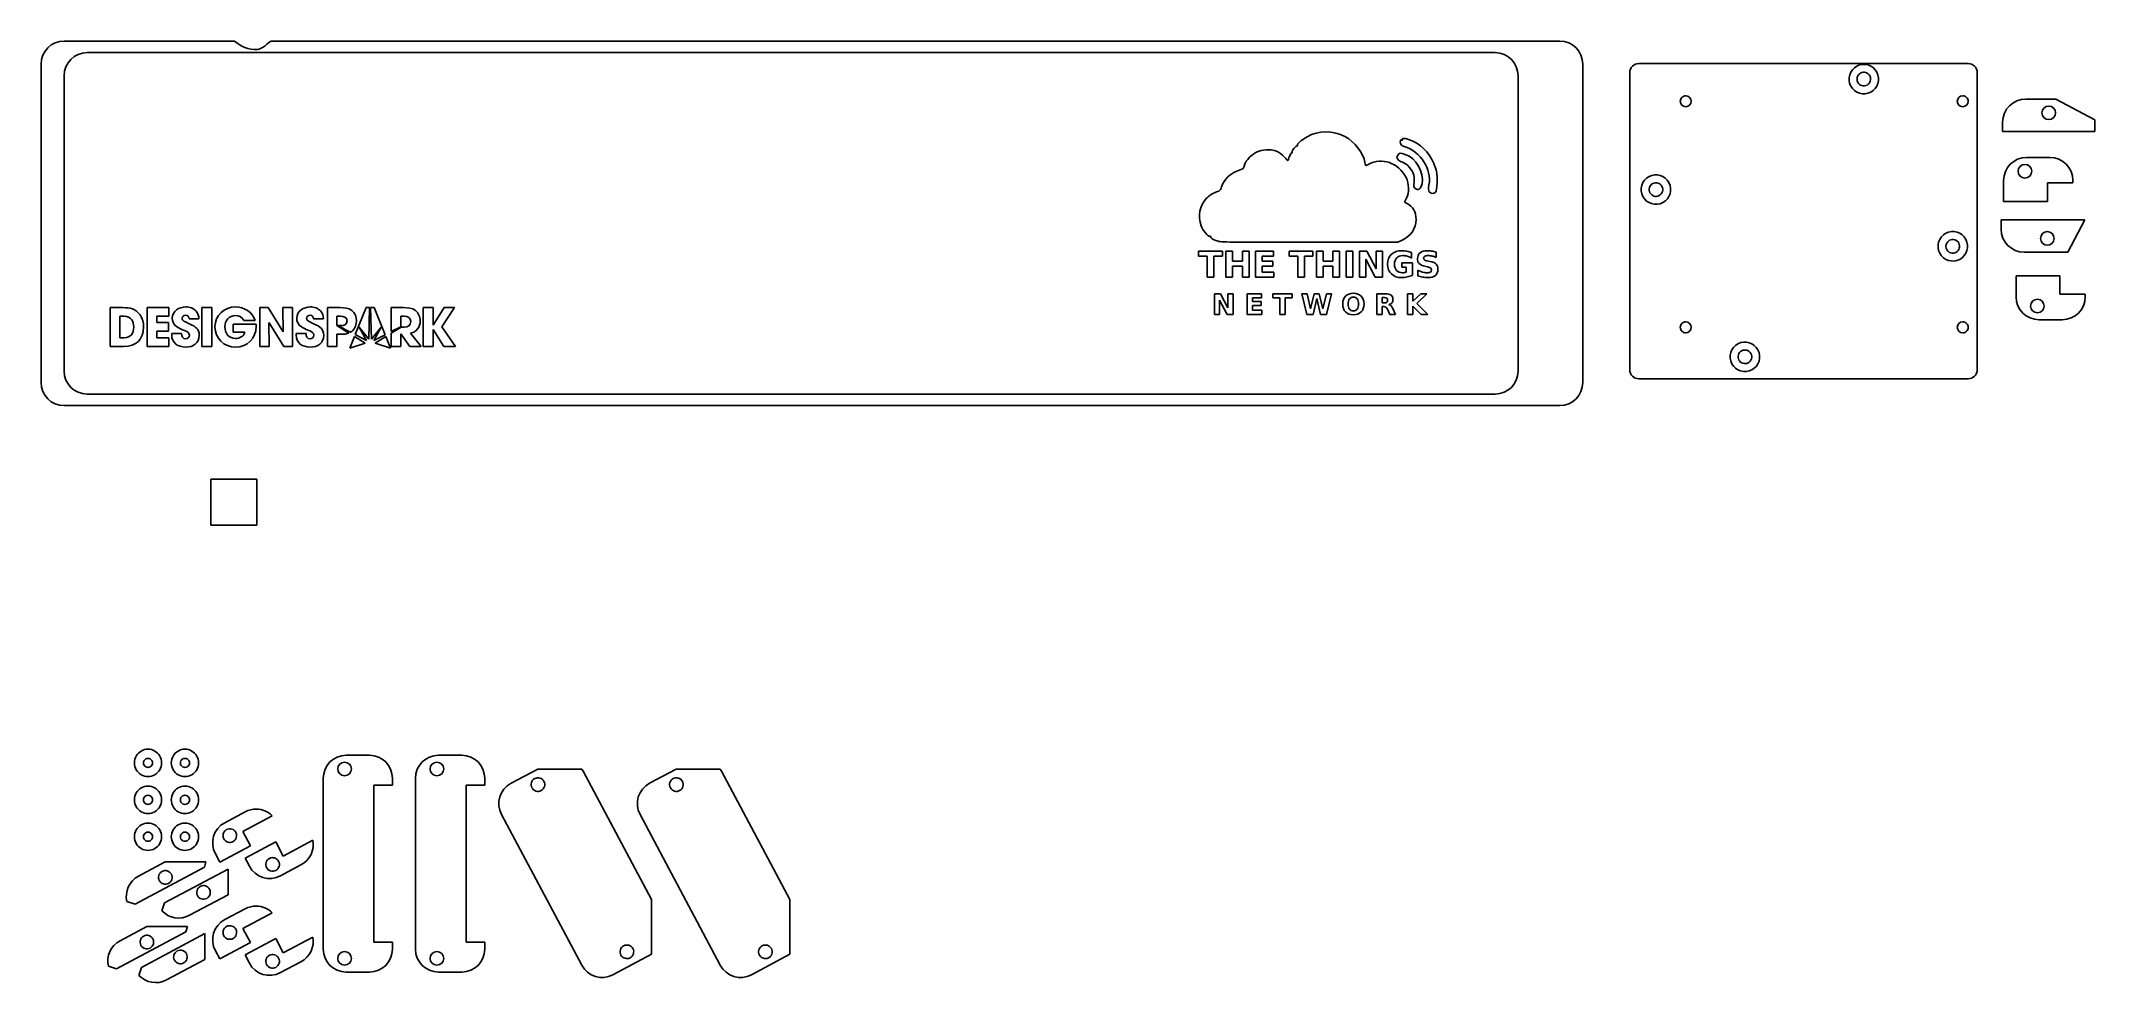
# Model space of a CAD drawing. Extents: x 16 to 461, y 165 to 370.
import ezdxf

# ---------------------------------------------------------------- set-up
doc = ezdxf.new("R2010")
doc.units = 0
doc.layers.add('Layer_1', color=7, linetype='CONTINUOUS')

msp = doc.modelspace()

# ---------------------------------------------------------------- linework, layer by layer
at = {"layer": 'Layer_1', "color": 7}
for p, q in [((57.695606, 369.810891), (20.795051, 369.810891)), ((344.794981, 369.810891), (65.615467, 369.810891)), ((361.961571, 364.9269), (433.261572, 364.9269)), ((361.961571, 364.9269), (361.961571, 364.9269)), ((15.794426, 364.810266), (15.794426, 295.806932)), ((349.795592, 295.806932), (349.795592, 364.810266)), ((359.961575, 298.626906), (359.961575, 362.926904)), ((411.988762, 362.26476), (411.988762, 362.26476)), ((435.261568, 362.926904), (435.261568, 298.626906)), ((372.113895, 357.960188), (372.113895, 357.960188)), ((432.113888, 357.960188), (432.113888, 357.960188)), ((452.29447, 357.229085), (445.75301, 357.231061)), ((452.295373, 357.228958), (452.29447, 357.229085)), ((460.728794, 352.744826), (452.295373, 357.228958)), ((440.75508, 352.227221), (440.752258, 350.230911)), ((452.225466, 354.254342), (452.225466, 354.254342)), ((460.755323, 350.223009), (460.755323, 352.231257)), ((440.752258, 350.230911), (460.755323, 350.223009)), ((450.968279, 344.585149), (445.967668, 344.585143)), ((445.967668, 344.585143), (445.967668, 344.585143)), ((366.958541, 338.321754), (366.958541, 338.321754)), ((440.967029, 339.584524), (440.967029, 335.060149)), ((447.067601, 341.610256), (447.067601, 341.610256)), ((450.492029, 339.05536), (455.96889, 339.055363)), ((450.492029, 335.060149), (450.492029, 339.05536)), ((455.96889, 339.055363), (455.968918, 339.584521)), ((440.967029, 335.060149), (450.492029, 335.060149)), ((458.590057, 331.060295), (440.441136, 331.061142)), ((440.441136, 331.061142), (440.446216, 329.060683)), ((454.867659, 324.059636), (458.589973, 331.060244)), ((458.589973, 331.060244), (458.590057, 331.060295)), ((431.260589, 326.019755), (431.260589, 326.019755)), ((451.920215, 327.033777), (451.920215, 327.033777)), ((445.450045, 324.062786), (454.867659, 324.059636)), ((443.661744, 318.940768), (443.661744, 314.416406)), ((453.186744, 318.940765), (443.661744, 318.940768)), ((443.661744, 318.940768), (443.661744, 318.940768)), ((453.186744, 314.936763), (453.186744, 318.940765)), ((449.762287, 312.389711), (449.762287, 312.389711)), ((458.663633, 314.936762), (453.186744, 314.936763)), ((458.663633, 314.416402), (458.663633, 314.936762)), ((372.113895, 308.960171), (372.113895, 308.960171)), ((432.113888, 308.96018), (432.113888, 308.96018)), ((448.662354, 309.415766), (453.662994, 309.41577)), ((386.23034, 302.076754), (386.23034, 302.076754)), ((433.261572, 296.626908), (361.961571, 296.626908)), ((20.795051, 290.806307), (344.794981, 290.806307)), ((52.552648, 274.903168), (62.552648, 274.903168)), ((52.552648, 264.903168), (52.552648, 274.903168)), ((62.552648, 274.903168), (62.552648, 264.903168)), ((62.552648, 264.903168), (52.552648, 264.903168)), ((86.91784, 215.037439), (81.91723, 215.037439)), ((81.91723, 215.037439), (81.91723, 215.037439)), ((106.9178, 215.037439), (101.91719, 215.037439)), ((101.91719, 215.037439), (101.91719, 215.037439)), ((39.948191, 213.380032), (39.948191, 213.380032)), ((41.905239, 213.380032), (41.905239, 213.380032)), ((47.948175, 213.380032), (47.948175, 213.380032)), ((49.905223, 213.380032), (49.905223, 213.380032)), ((76.91659, 210.036814), (76.91659, 173.039244)), ((83.017727, 212.065599), (83.017727, 212.065599)), ((91.91848, 208.537508), (91.91848, 210.036814)), ((96.91655, 210.036814), (96.91655, 173.039244)), ((103.017687, 212.065599), (103.017687, 212.065599)), ((111.91844, 208.537508), (111.91844, 210.036814)), ((123.399259, 212.037445), (117.622523, 208.968278)), ((132.950718, 212.037445), (123.399259, 212.037445)), ((123.399259, 212.037445), (123.399259, 212.037445)), ((124.739859, 209.378515), (124.739859, 209.378515)), ((148.014329, 183.762306), (133.215301, 211.596472)), ((153.399199, 212.037445), (147.622463, 208.968278)), ((162.950658, 212.037445), (153.399199, 212.037445)), ((153.399199, 212.037445), (153.399199, 212.037445)), ((154.739799, 209.378515), (154.739799, 209.378515)), ((178.014269, 183.762306), (163.215241, 211.596472)), ((39.948191, 205.380048), (39.948191, 205.380048)), ((41.905239, 205.380048), (41.905239, 205.380048)), ((47.948175, 205.380048), (47.948175, 205.380048)), ((49.905223, 205.380048), (49.905223, 205.380048)), ((87.914452, 174.53855), (87.914452, 208.537508)), ((87.914452, 208.537508), (91.91848, 208.537508)), ((107.914412, 174.53855), (107.914412, 208.537508)), ((107.914412, 208.537508), (111.91844, 208.537508)), ((60.031969, 202.766572), (55.613413, 200.420599)), ((59.493968, 198.515599), (65.88808, 201.919905)), ((62.422024, 203.357474), (62.422024, 203.357474)), ((115.558773, 202.203764), (132.933079, 169.536528)), ((145.558713, 202.203764), (162.933019, 169.536528)), ((39.948191, 197.380064), (39.948191, 197.380064)), ((41.905239, 197.380064), (41.905239, 197.380064)), ((47.948175, 197.380064), (47.948175, 197.380064)), ((49.905223, 197.380064), (49.905223, 197.380064)), ((57.987382, 198.313915), (57.987382, 198.313915)), ((61.134385, 195.428794), (59.493968, 198.515599)), ((66.62135, 196.298123), (59.980322, 192.761512)), ((68.2706, 193.202484), (66.62135, 196.298123)), ((74.664683, 196.606789), (68.2706, 193.202484)), ((74.664683, 196.606789), (74.664683, 196.606789)), ((42.695137, 191.921082), (36.900762, 188.843096)), ((51.523392, 191.921082), (42.695137, 191.921082)), ((42.695137, 191.921082), (42.695137, 191.921082)), ((51.170614, 190.765735), (51.523392, 191.921082)), ((53.549663, 193.664905), (54.493358, 191.892197)), ((54.493358, 191.892197), (61.134385, 195.428794)), ((59.980322, 192.761512), (60.923988, 190.988789)), ((67.2592, 192.068854), (67.2592, 192.068854)), ((36.159928, 182.784138), (51.170614, 190.765735)), ((56.292581, 190.375252), (42.551895, 183.072738)), ((44.017734, 189.256983), (44.017734, 189.256983)), ((56.292581, 184.774905), (56.292581, 190.375252)), ((56.292581, 190.375252), (56.292581, 190.375252)), ((67.679683, 188.925067), (72.098239, 191.271011)), ((34.3784, 183.330943), (36.159928, 182.784138)), ((42.551895, 183.072738), (41.98745, 181.326516)), ((47.967025, 180.347544), (56.292581, 184.774905)), ((52.289569, 186.011913), (52.289569, 186.011913)), ((148.014329, 171.900139), (148.014329, 183.762306)), ((178.014269, 171.900139), (178.014269, 183.762306)), ((60.031969, 181.766614), (55.613413, 179.420641)), ((59.493968, 177.515641), (65.88808, 180.919947)), ((62.422024, 182.357516), (62.422024, 182.357516)), ((32.159936, 168.784166), (47.170622, 176.765763)), ((38.695145, 177.92111), (32.90077, 174.843124)), ((51.292591, 176.37528), (37.551905, 169.072766)), ((47.5234, 177.92111), (38.695145, 177.92111)), ((38.695145, 177.92111), (38.695145, 177.92111)), ((40.017742, 175.257008), (40.017742, 175.257008)), ((47.170622, 176.765763), (47.5234, 177.92111)), ((51.292591, 170.774933), (51.292591, 176.37528)), ((51.292591, 176.37528), (51.292591, 176.37528)), ((54.493358, 170.892239), (61.134385, 174.428836)), ((57.987382, 177.313954), (57.987382, 177.313954)), ((61.134385, 174.428836), (59.493968, 177.515641)), ((66.62135, 175.298165), (59.980322, 171.761554)), ((68.2706, 172.202526), (66.62135, 175.298165)), ((74.664683, 175.606831), (68.2706, 172.202526)), ((74.664683, 175.606831), (74.664683, 175.606831)), ((91.91848, 174.53855), (87.914452, 174.53855)), ((91.91848, 173.039244), (91.91848, 174.53855)), ((111.91844, 174.53855), (107.914412, 174.53855)), ((111.91844, 173.039244), (111.91844, 174.53855)), ((30.378408, 169.330971), (32.159936, 168.784166)), ((42.967044, 166.347572), (51.292591, 170.774933)), ((47.289579, 172.011941), (47.289579, 172.011941)), ((53.549663, 172.664947), (54.493358, 170.892239)), ((59.980322, 171.761554), (60.923988, 169.988831)), ((67.2592, 171.068893), (67.2592, 171.068893)), ((67.679683, 167.925109), (72.098239, 170.271053)), ((83.017727, 171.015592), (83.017727, 171.015592)), ((103.017687, 171.015592), (103.017687, 171.015592)), ((139.688773, 167.463972), (148.014329, 171.900139)), ((144.011668, 173.133514), (144.011668, 173.133514)), ((169.688713, 167.463972), (178.014269, 171.900139)), ((174.011608, 173.133514), (174.011608, 173.133514)), ((37.551905, 169.072766), (36.98746, 167.326544)), ((81.91723, 168.038619), (86.91784, 168.038619)), ((101.91719, 168.038619), (106.9178, 168.038619))]:
    msp.add_line(p, q, dxfattribs=at)
at = {"layer": 'Layer_1', "color": 1}
for p, q in [((25.794422, 367.308598), (330.794416, 367.308598)), ((25.794422, 367.308598), (25.794422, 367.308598)), ((20.794421, 298.308604), (20.794421, 362.3086)), ((335.794406, 362.3086), (335.794406, 298.308604)), ((311.611651, 335.794573), (311.162889, 334.918987)), ((311.162889, 334.918987), (311.644445, 334.66298)), ((313.419877, 337.964074), (313.419848, 337.964074)), ((316.538602, 337.173319), (316.538602, 337.173319)), ((270.815017, 326.41932), (270.815017, 326.419306)), ((309.747375, 326.240792), (290.718373, 326.208255)), ((310.662255, 326.661851), (309.747375, 326.240792)), ((266.556623, 324.271039), (271.724055, 324.271039)), ((266.556623, 323.178215), (266.556623, 324.271039)), ((268.419318, 323.178215), (266.556623, 323.178215)), ((268.419318, 318.664217), (268.419318, 323.178215)), ((271.724055, 323.178215), (269.865114, 323.178215)), ((269.865114, 323.178215), (269.865114, 318.664217)), ((271.724055, 324.271039), (271.724055, 323.178215)), ((272.467654, 324.271039), (273.913479, 324.271039)), ((272.467654, 318.664217), (272.467654, 324.271039)), ((273.913479, 324.271039), (273.913479, 322.13421)), ((273.913479, 322.13421), (276.046542, 322.13421)), ((276.046542, 321.041387), (273.913479, 321.041387)), ((273.913479, 321.041387), (273.913479, 318.664217)), ((276.046542, 322.13421), (276.046542, 324.271039)), ((276.046542, 324.271039), (277.492395, 324.271039)), ((276.046542, 318.664217), (276.046542, 321.041387)), ((277.492395, 324.271039), (277.492395, 318.664217)), ((278.911916, 324.271039), (282.81378, 324.271039)), ((278.911916, 318.664217), (278.911916, 324.271039)), ((282.81378, 323.178215), (280.357769, 323.178215)), ((280.357769, 323.178215), (280.357769, 322.13421)), ((280.357769, 322.13421), (282.667335, 322.13421)), ((282.667335, 321.041387), (280.357769, 321.041387)), ((280.357769, 321.041387), (280.357769, 319.757041)), ((282.667335, 322.13421), (282.667335, 321.041387)), ((282.81378, 324.271039), (282.81378, 323.178215)), ((286.174877, 324.271039), (291.34231, 324.271039)), ((286.174877, 323.178215), (286.174877, 324.271039)), ((288.037544, 323.178215), (286.174877, 323.178215)), ((288.037544, 318.664217), (288.037544, 323.178215)), ((291.34231, 323.178215), (289.483368, 323.178215)), ((289.483368, 323.178215), (289.483368, 318.664217)), ((291.34231, 324.271039), (291.34231, 323.178215)), ((292.08588, 324.271039), (293.531705, 324.271039)), ((292.08588, 318.664217), (292.08588, 324.271039)), ((293.531705, 324.271039), (293.531705, 322.13421)), ((293.531705, 322.13421), (295.664797, 322.13421)), ((295.664797, 321.041387), (293.531705, 321.041387)), ((293.531705, 321.041387), (293.531705, 318.664217)), ((295.664797, 322.13421), (295.664797, 324.271039)), ((295.664797, 324.271039), (297.110593, 324.271039)), ((295.664797, 318.664217), (295.664797, 321.041387)), ((297.110593, 324.271039), (297.110593, 318.664217)), ((298.530171, 324.271039), (299.975967, 324.271039)), ((298.530171, 318.664217), (298.530171, 324.271039)), ((299.975967, 324.271039), (299.975967, 318.664217)), ((301.399298, 324.271039), (303.014118, 324.271039)), ((301.399298, 318.664217), (301.399298, 324.271039)), ((304.80922, 318.664217), (302.769995, 322.509752)), ((302.769995, 322.509752), (302.769995, 318.664217)), ((303.014118, 324.271039), (305.053314, 320.425501)), ((305.053314, 320.425501), (305.053314, 324.271039)), ((305.053314, 324.271039), (306.424011, 324.271039)), ((306.424011, 324.271039), (306.424011, 318.664217)), ((310.630082, 320.808564), (310.630082, 321.777459)), ((310.630082, 321.777459), (312.883316, 321.777459)), ((311.512619, 320.808564), (310.630082, 320.808564)), ((311.512619, 319.719494), (311.512619, 320.808564)), ((312.676786, 323.955582), (312.676786, 322.795163)), ((312.883316, 321.777459), (312.883316, 319.081074)), ((316.176821, 320.872392), (315.617259, 320.996324)), ((316.082926, 322.171763), (316.698791, 322.047836)), ((318.054502, 324.094534), (318.054502, 322.907824)), ((269.865114, 318.664217), (268.419318, 318.664217)), ((273.913479, 318.664217), (272.467654, 318.664217)), ((277.492395, 318.664217), (276.046542, 318.664217)), ((282.896414, 318.664217), (278.911916, 318.664217)), ((280.357769, 319.757041), (282.896414, 319.757041)), ((282.896414, 319.757041), (282.896414, 318.664217)), ((289.483368, 318.664217), (288.037544, 318.664217)), ((293.531705, 318.664217), (292.08588, 318.664217)), ((297.110593, 318.664217), (295.664797, 318.664217)), ((299.975967, 318.664217), (298.530171, 318.664217)), ((302.769995, 318.664217), (301.399298, 318.664217)), ((306.424011, 318.664217), (304.80922, 318.664217)), ((314.047511, 318.957136), (314.047511, 320.177645)), ((30.741778, 303.650965), (30.741778, 312.040001)), ((30.741778, 312.040001), (33.519269, 312.040001)), ((38.813401, 303.650984), (38.813401, 312.040019)), ((38.813401, 312.040019), (43.472779, 312.040019)), ((43.472779, 312.040019), (43.472779, 310.157957)), ((50.614913, 312.040107), (52.757509, 312.040107)), ((50.614913, 303.651071), (50.614913, 312.040107)), ((50.614913, 312.040107), (50.614913, 312.040107)), ((52.757509, 312.040107), (52.757509, 303.651071)), ((63.164336, 303.650984), (63.164336, 312.040019)), ((63.164336, 312.040019), (65.012285, 312.040019)), ((65.012285, 312.040019), (68.254459, 306.768724)), ((68.27726, 306.791172), (68.18641, 312.040019)), ((68.18641, 312.040019), (70.238685, 312.040019)), ((70.238685, 312.040019), (70.238685, 303.650984)), ((80.554857, 312.040072), (77.811302, 312.040072)), ((77.811302, 312.040072), (77.811302, 303.651036)), ((86.203058, 312.039471), (83.837577, 306.189664)), ((86.976705, 312.039471), (86.203058, 312.039471)), ((86.793235, 305.227599), (86.976705, 312.039471)), ((87.955367, 312.039471), (87.181367, 312.039471)), ((87.181367, 312.039471), (87.365013, 305.227599)), ((90.325974, 306.177291), (87.955367, 312.039471)), ((94.307381, 312.040019), (91.654676, 312.040019)), ((91.654676, 312.040019), (91.654676, 306.843314)), ((98.603974, 303.650984), (98.603974, 312.040019)), ((98.603974, 312.040019), (100.746747, 312.040019)), ((100.746747, 312.040019), (100.746747, 308.265112)), ((100.769194, 308.265112), (103.138741, 312.040019)), ((105.383323, 312.040019), (102.605832, 307.856637)), ((103.138741, 312.040019), (105.383323, 312.040019)), ((270.011615, 315.069048), (271.303459, 315.069048)), ((270.011615, 310.583588), (270.011615, 315.069048)), ((272.739519, 310.583588), (271.10819, 313.660017)), ((271.10819, 313.660017), (271.10819, 310.583588)), ((271.303459, 315.069048), (272.934817, 311.992617)), ((272.934817, 311.992617), (272.934817, 315.069048)), ((272.934817, 315.069048), (274.031391, 315.069048)), ((274.031391, 315.069048), (274.031391, 310.583588)), ((277.089805, 315.069048), (280.211296, 315.069048)), ((277.089805, 310.583588), (277.089805, 315.069048)), ((280.211296, 314.194785), (278.246465, 314.194785)), ((278.246465, 314.194785), (278.246465, 313.359586)), ((278.246465, 313.359586), (280.094117, 313.359586)), ((280.094117, 312.485326), (278.246465, 312.485326)), ((278.246465, 312.485326), (278.246465, 311.457848)), ((280.094117, 313.359586), (280.094117, 312.485326)), ((280.211296, 315.069048), (280.211296, 314.194785)), ((282.683816, 315.069048), (286.817808, 315.069048)), ((282.683816, 314.194785), (282.683816, 315.069048)), ((284.174006, 314.194785), (282.683816, 314.194785)), ((284.174006, 310.583588), (284.174006, 314.194785)), ((286.817808, 314.194785), (285.330638, 314.194785)), ((285.330638, 314.194785), (285.330638, 310.583588)), ((286.817808, 315.069048), (286.817808, 314.194785)), ((288.953891, 315.069048), (290.062488, 315.069048)), ((290.020409, 310.583588), (288.953891, 315.069048)), ((290.062488, 315.069048), (290.837583, 311.809353)), ((290.837583, 311.809353), (291.606667, 315.069048)), ((292.159512, 313.993499), (291.354332, 310.583588)), ((291.606667, 315.069048), (292.721276, 315.069048)), ((292.973639, 310.583588), (292.159512, 313.993499)), ((292.721276, 315.069048), (293.490416, 311.809353)), ((293.490416, 311.809353), (294.265511, 315.069048)), ((294.265511, 315.069048), (295.365105, 315.069048)), ((295.365105, 315.069048), (294.30759, 310.583588)), ((305.198264, 310.583588), (305.198264, 315.069048)), ((305.198264, 315.069048), (306.964805, 315.069048)), ((306.841615, 314.230839), (306.354923, 314.230839)), ((306.354923, 314.230839), (306.354923, 313.080183)), ((306.354923, 313.080183), (306.841615, 313.080183)), ((306.354923, 312.281034), (306.354923, 310.583588)), ((306.682386, 312.281034), (306.354923, 312.281034)), ((308.016309, 310.583588), (307.469532, 311.698194)), ((308.62018, 311.857424), (309.248096, 310.583588)), ((311.855829, 315.069048), (313.012517, 315.069048)), ((311.855829, 310.583588), (311.855829, 315.069048)), ((313.012517, 315.069048), (313.012517, 313.431688)), ((313.012517, 313.431688), (314.679914, 315.069048)), ((314.797065, 310.583588), (313.012517, 312.350133)), ((313.012517, 312.350133), (313.012517, 310.583588)), ((316.02284, 315.069048), (313.86274, 312.944987)), ((313.86274, 312.944987), (316.245147, 310.583588)), ((314.679914, 315.069048), (316.02284, 315.069048)), ((33.814093, 310.157938), (32.884374, 310.157938)), ((32.884374, 310.157938), (32.884374, 305.533205)), ((43.472779, 310.157957), (40.865323, 310.157957)), ((40.865323, 310.157957), (40.865323, 308.854406)), ((40.865323, 308.854406), (43.39324, 308.854406)), ((43.39324, 308.854406), (43.39324, 306.972697)), ((49.980053, 309.591375), (47.860081, 309.591375)), ((57.405363, 306.711987), (57.405363, 308.423483)), ((57.405363, 308.423483), (62.382188, 308.423483)), ((62.144279, 309.228591), (59.740796, 309.228591)), ((65.182321, 308.752243), (65.15952, 308.741107)), ((65.15952, 308.741107), (65.216434, 303.650984)), ((68.379423, 303.650984), (65.182321, 308.752243)), ((76.950021, 309.591375), (74.830049, 309.591375)), ((79.8634, 308.162825), (79.8634, 310.158009)), ((79.8634, 310.158009), (80.65702, 310.158009)), ((82.47227, 306.527863), (79.8634, 308.162825)), ((80.24006, 308.162825), (79.990485, 308.162825)), ((79.990485, 308.162825), (82.831962, 306.70762)), ((80.319069, 308.162825), (80.24006, 308.162825)), ((80.736382, 308.162825), (80.319069, 308.162825)), ((84.704726, 307.830813), (86.793235, 305.227599)), ((86.298328, 304.942144), (84.704726, 307.830813)), ((84.704726, 307.830813), (84.704726, 307.830813)), ((87.365013, 305.227599), (89.462891, 307.830813)), ((89.462891, 307.830813), (87.860098, 304.942144)), ((89.462891, 307.830813), (89.462891, 307.830813)), ((91.654676, 306.843314), (93.706598, 307.870954)), ((93.806464, 307.822877), (91.654676, 306.486273)), ((93.706598, 307.870954), (93.706598, 310.157957)), ((93.706598, 310.157957), (94.488906, 310.157957)), ((94.466105, 307.822877), (93.806464, 307.822877)), ((100.746747, 308.265112), (100.769194, 308.265112)), ((100.769194, 307.278832), (100.746747, 307.278832)), ((100.746747, 307.278832), (100.746747, 303.650984)), ((103.059379, 303.650984), (100.769194, 307.278832)), ((102.605832, 307.856637), (105.565025, 303.650984)), ((271.10819, 310.583588), (270.011615, 310.583588)), ((274.031391, 310.583588), (272.739519, 310.583588)), ((280.277392, 310.583588), (277.089805, 310.583588)), ((278.246465, 311.457848), (280.277392, 311.457848)), ((280.277392, 311.457848), (280.277392, 310.583588)), ((285.330638, 310.583588), (284.174006, 310.583588)), ((291.354332, 310.583588), (290.020409, 310.583588)), ((294.30759, 310.583588), (292.973639, 310.583588)), ((306.354923, 310.583588), (305.198264, 310.583588)), ((309.248096, 310.583588), (308.016309, 310.583588)), ((313.012517, 310.583588), (311.855829, 310.583588)), ((316.245147, 310.583588), (314.797065, 310.583588)), ((33.677993, 303.650965), (30.741778, 303.650965)), ((32.884374, 305.533205), (33.802781, 305.533205)), ((43.472779, 303.650984), (38.813401, 303.650984)), ((38.813401, 303.650984), (38.813401, 303.650984)), ((43.39324, 306.972697), (40.865323, 306.972697)), ((40.865323, 306.972697), (40.865323, 305.533046)), ((40.865323, 305.533046), (43.472779, 305.533046)), ((43.472779, 305.533046), (43.472779, 303.650984)), ((44.09631, 306.156187), (44.09631, 306.428563)), ((44.09631, 306.428563), (46.22777, 306.428563)), ((52.757509, 303.651071), (50.614913, 303.651071)), ((59.911009, 306.711987), (57.405363, 306.711987)), ((65.216434, 303.650984), (63.164336, 303.650984)), ((68.254459, 306.768724), (68.27726, 306.791172)), ((70.238685, 303.650984), (68.379423, 303.650984)), ((68.379423, 303.650984), (68.379423, 303.650984)), ((71.066101, 306.156187), (71.066101, 306.428563)), ((71.066101, 306.428563), (73.197562, 306.428563)), ((77.811302, 303.651036), (79.8634, 303.651036)), ((79.8634, 303.651036), (79.8634, 306.281293)), ((79.8634, 306.281293), (80.793119, 306.281293)), ((83.670086, 305.776152), (82.65694, 303.269799)), ((82.65694, 303.269799), (86.012413, 304.306276)), ((86.012413, 304.306276), (83.670086, 305.776152)), ((83.670086, 305.776152), (83.670086, 305.776152)), ((83.837577, 306.189664), (86.298328, 304.942144)), ((87.860098, 304.942144), (90.325974, 306.177291)), ((90.492669, 305.764432), (88.145924, 304.306223)), ((88.145924, 304.306223), (91.494503, 303.26674)), ((91.506876, 303.255958), (90.492669, 305.764432)), ((91.494503, 303.26674), (91.506876, 303.255958)), ((91.494503, 303.26674), (91.494503, 303.26674)), ((91.654676, 306.486273), (91.654676, 303.650984)), ((91.654676, 303.650984), (93.706598, 303.650984)), ((93.706598, 303.650984), (93.706598, 306.360602)), ((93.706598, 306.360602), (93.729046, 306.360602)), ((93.729046, 306.360602), (95.667846, 303.650984)), ((95.667846, 303.650984), (98.116578, 303.650984)), ((98.116578, 303.650984), (95.838059, 306.508014)), ((95.838059, 306.508014), (95.838059, 306.508014)), ((100.746747, 303.650984), (98.603974, 303.650984)), ((105.565025, 303.650984), (103.059379, 303.650984)), ((103.059379, 303.650984), (103.059379, 303.650984)), ((330.794416, 293.308603), (25.794422, 293.308603))]:
    msp.add_line(p, q, dxfattribs=at)
at = {"layer": 'Layer_1', "color": 3}
for p, q in [((413.507738, 363.072409), (413.507738, 363.072409)), ((368.477518, 339.129407), (368.477518, 339.129407)), ((432.779537, 326.827408), (432.779537, 326.827408)), ((387.749316, 302.884407), (387.749316, 302.884407))]:
    msp.add_line(p, q, dxfattribs=at)
at = {"layer": 'Layer_1', "color": 7}
for points in [[(20.795051, 369.810891), (18.025051, 369.810891), (15.794426, 367.580266), (15.794426, 364.810266)], [(62.655535, 367.976446), (60.755129, 367.87985), (58.949471, 368.686952), (57.695606, 369.810891)], [(65.615467, 369.810891), (65.109431, 369.529984), (63.687212, 368.028886), (62.655535, 367.976446)], [(349.795592, 364.810266), (349.795592, 367.580266), (347.564992, 369.810891), (344.794981, 369.810891)], [(359.961575, 362.926904), (359.961575, 364.034908), (360.853595, 364.9269), (361.961571, 364.9269)], [(433.261572, 364.9269), (434.369577, 364.9269), (435.261568, 364.034908), (435.261568, 362.926904)], [(409.383879, 360.879715), (409.001412, 361.599034), (409.27449, 362.492211), (409.993818, 362.874681)], [(411.378852, 360.26979), (410.659524, 359.887322), (409.766347, 360.160392), (409.383879, 360.879715)], [(409.993818, 362.874681), (410.713118, 363.257149), (411.606294, 362.984079), (411.988762, 362.26476)], [(411.988762, 362.26476), (412.37123, 361.545437), (412.09818, 360.65226), (411.378852, 360.26979)], [(370.93017, 356.776463), (370.930167, 357.090407), (371.054879, 357.391494), (371.276871, 357.613486)], [(372.113895, 355.592767), (371.46015, 355.59276), (370.930179, 356.122718), (370.93017, 356.776463)], [(371.276871, 357.613486), (371.498863, 357.835479), (371.79995, 357.960191), (372.113895, 357.960188)], [(372.113895, 357.960188), (372.76764, 357.960179), (373.297598, 357.430208), (373.297591, 356.776463)], [(373.297591, 356.776463), (373.297582, 356.122729), (372.767629, 355.592775), (372.113895, 355.592767)], [(430.930191, 356.776463), (430.930184, 357.430208), (431.460143, 357.960179), (432.113888, 357.960188)], [(432.113888, 355.592767), (431.460154, 355.592775), (430.9302, 356.122729), (430.930191, 356.776463)], [(432.113888, 357.960188), (432.427832, 357.960191), (432.728919, 357.835479), (432.950911, 357.613486)], [(433.297612, 356.776463), (433.297604, 356.122718), (432.767633, 355.59276), (432.113888, 355.592767)], [(432.950911, 357.613486), (433.172903, 357.391494), (433.297616, 357.090407), (433.297612, 356.776463)], [(445.75301, 357.231061), (442.982999, 357.231064), (440.75508, 354.997216), (440.75508, 352.227221)], [(449.275256, 354.254339), (449.275256, 355.069019), (449.935713, 355.729444), (450.750376, 355.729455)], [(450.750376, 352.779226), (449.935685, 352.779231), (449.275256, 353.439657), (449.275256, 354.254339)], [(450.750376, 355.729455), (451.565038, 355.72945), (452.225495, 355.069021), (452.225466, 354.254342)], [(452.225466, 354.254342), (452.225466, 353.439662), (451.565066, 352.779223), (450.750376, 352.779226)], [(460.755323, 352.231257), (460.755323, 352.404384), (460.745727, 352.576333), (460.728794, 352.744826)], [(445.967668, 344.585143), (443.197657, 344.585146), (440.967001, 342.354529), (440.967029, 339.584524)], [(444.117363, 341.610267), (444.117363, 342.424944), (444.777791, 343.085372), (445.592482, 343.085369)], [(445.592482, 343.085369), (446.407173, 343.085364), (447.067601, 342.424935), (447.067601, 341.610256)], [(455.968918, 339.584521), (455.96889, 342.354529), (453.73829, 344.585149), (450.968279, 344.585149)], [(364.353658, 336.936712), (363.971191, 337.656029), (364.244241, 338.549209), (364.963569, 338.931679)], [(364.963569, 338.931679), (365.682897, 339.314147), (366.576074, 339.041074), (366.958541, 338.321754)], [(366.958541, 338.321754), (367.341009, 337.602435), (367.067931, 336.709258), (366.348603, 336.326788)], [(445.592482, 340.135154), (444.77782, 340.135145), (444.117391, 340.795573), (444.117363, 341.610267)], [(447.067601, 341.610256), (447.067601, 340.795576), (446.407173, 340.135151), (445.592482, 340.135154)], [(366.348603, 336.326788), (365.629303, 335.94432), (364.736126, 336.21739), (364.353658, 336.936712)], [(428.655706, 324.634713), (428.27321, 325.35403), (428.546288, 326.24721), (429.265616, 326.62968)], [(429.265616, 326.62968), (429.984944, 327.012148), (430.878121, 326.739075), (431.260589, 326.019755)], [(431.260589, 326.019755), (431.643056, 325.300436), (431.369978, 324.407259), (430.65065, 324.024789)], [(440.446216, 329.060683), (440.446188, 326.290689), (442.680034, 324.062773), (445.450045, 324.062786)], [(448.969977, 327.033791), (448.969977, 327.848465), (449.630405, 328.508896), (450.445096, 328.508893)], [(450.445096, 325.558675), (449.630433, 325.558666), (448.970005, 326.219095), (448.969977, 327.033791)], [(450.445096, 328.508893), (451.259787, 328.508888), (451.920215, 327.848457), (451.920215, 327.033777)], [(451.920215, 327.033777), (451.920215, 326.219098), (451.259787, 325.558672), (450.445096, 325.558675)], [(430.65065, 324.024789), (429.93135, 323.642321), (429.038173, 323.915391), (428.655706, 324.634713)], [(443.661744, 314.416406), (443.661715, 311.646404), (445.892372, 309.415767), (448.662354, 309.415766)], [(446.812077, 312.389709), (446.812077, 313.204386), (447.472534, 313.864815), (448.287196, 313.864825)], [(448.287196, 310.914595), (447.472506, 310.9146), (446.812077, 311.575028), (446.812077, 312.389709)], [(448.287196, 313.864825), (449.101859, 313.86482), (449.762316, 313.20439), (449.762287, 312.389711)], [(449.762287, 312.389711), (449.762287, 311.575032), (449.101859, 310.914606), (448.287196, 310.914595)], [(453.662994, 309.41577), (456.432976, 309.41577), (458.663604, 311.6464), (458.663633, 314.416402)], [(370.93017, 307.776461), (370.93017, 308.090402), (371.054884, 308.391486), (371.276876, 308.613475)], [(371.276875, 306.939445), (371.054883, 307.161434), (370.93017, 307.462518), (370.93017, 307.776461)], [(371.276876, 308.613475), (371.498868, 308.835464), (371.799953, 308.960174), (372.113895, 308.960171)], [(372.113895, 308.960171), (372.767634, 308.960162), (373.29759, 308.4302), (373.297591, 307.776461)], [(373.297591, 307.776461), (373.297592, 307.12272), (372.767635, 306.592756), (372.113895, 306.592747)], [(432.113888, 306.592756), (431.460147, 306.592764), (430.93019, 307.122729), (430.930191, 307.776469)], [(430.930191, 307.776469), (430.930192, 308.430208), (431.460148, 308.960171), (432.113888, 308.96018)], [(432.113888, 308.96018), (432.427829, 308.960183), (432.728914, 308.835472), (432.950906, 308.613483)], [(432.950906, 308.613483), (433.172898, 308.391494), (433.297612, 308.090411), (433.297612, 307.776469)], [(433.297612, 307.776469), (433.297613, 307.462527), (433.172899, 307.161443), (432.950907, 306.939453)], [(372.113895, 306.592747), (371.799952, 306.592744), (371.498867, 306.717455), (371.276875, 306.939445)], [(383.625457, 300.691712), (383.242989, 301.411029), (383.516068, 302.304208), (384.235367, 302.686679)], [(384.235367, 302.686679), (384.954695, 303.069146), (385.847872, 302.796074), (386.23034, 302.076754)], [(432.950907, 306.939453), (432.728915, 306.717463), (432.42783, 306.592752), (432.113888, 306.592756)], [(361.961571, 296.626908), (360.853595, 296.626908), (359.961575, 297.518908), (359.961575, 298.626906)], [(385.620429, 300.081787), (384.901101, 299.69932), (384.007924, 299.97239), (383.625457, 300.691712)], [(386.23034, 302.076754), (386.612807, 301.357435), (386.339757, 300.464258), (385.620429, 300.081787)], [(435.261568, 298.626906), (435.261568, 297.518908), (434.369577, 296.626908), (433.261572, 296.626908)], [(15.794426, 295.806932), (15.794426, 293.036933), (18.025051, 290.806307), (20.795051, 290.806307)], [(344.794981, 290.806307), (347.564992, 290.806307), (349.795592, 293.036933), (349.795592, 295.806932)], [(36.010656, 213.380032), (36.010656, 214.440505), (36.572407, 215.420423), (37.484302, 215.950659)], [(37.484302, 215.950659), (38.396197, 216.480896), (39.519698, 216.480896), (40.431593, 215.950659)], [(37.967701, 213.380032), (37.967701, 213.733533), (38.156441, 214.060182), (38.462823, 214.236932)], [(38.462823, 214.236932), (38.769206, 214.413683), (39.146686, 214.413683), (39.453069, 214.236932)], [(39.453069, 214.236932), (39.759452, 214.060182), (39.948191, 213.733533), (39.948191, 213.380032)], [(40.431593, 215.950659), (41.343489, 215.420423), (41.905239, 214.440505), (41.905239, 213.380032)], [(44.01064, 213.380032), (44.01064, 214.440505), (44.572391, 215.420423), (45.484286, 215.950659)], [(45.484286, 215.950659), (46.396181, 216.480896), (47.519682, 216.480896), (48.431577, 215.950659)], [(45.967685, 213.380032), (45.967685, 213.733533), (46.156425, 214.060182), (46.462807, 214.236932)], [(46.462807, 214.236932), (46.76919, 214.413683), (47.14667, 214.413683), (47.453053, 214.236932)], [(47.453053, 214.236932), (47.759436, 214.060182), (47.948175, 213.733533), (47.948175, 213.380032)], [(48.431577, 215.950659), (49.343473, 215.420423), (49.905223, 214.440505), (49.905223, 213.380032)], [(81.91723, 215.037439), (79.147218, 215.037439), (76.91659, 212.806813), (76.91659, 210.036814)], [(91.91848, 210.036814), (91.91848, 212.806813), (89.687852, 215.037439), (86.91784, 215.037439)], [(101.91719, 215.037439), (99.147178, 215.037439), (96.91655, 212.806813), (96.91655, 210.036814)], [(111.91844, 210.036814), (111.91844, 212.806813), (109.687812, 215.037439), (106.9178, 215.037439)], [(37.484302, 210.809406), (36.572407, 211.339642), (36.010656, 212.31956), (36.010656, 213.380032)], [(40.431593, 210.809406), (39.519698, 210.279169), (38.396197, 210.279169), (37.484302, 210.809406)], [(38.462823, 212.523132), (38.156441, 212.699883), (37.967701, 213.026531), (37.967701, 213.380032)], [(39.453069, 212.523132), (39.146686, 212.346382), (38.769206, 212.346382), (38.462823, 212.523132)], [(39.948191, 213.380032), (39.948191, 213.026531), (39.759452, 212.699883), (39.453069, 212.523132)], [(41.905239, 213.380032), (41.905239, 212.31956), (41.343489, 211.339642), (40.431593, 210.809406)], [(45.484286, 210.809406), (44.572391, 211.339642), (44.01064, 212.31956), (44.01064, 213.380032)], [(48.431577, 210.809406), (47.519682, 210.279169), (46.396181, 210.279169), (45.484286, 210.809406)], [(46.462807, 212.523132), (46.156425, 212.699883), (45.967685, 213.026531), (45.967685, 213.380032)], [(47.453053, 212.523132), (47.14667, 212.346382), (46.76919, 212.346382), (46.462807, 212.523132)], [(47.948175, 213.380032), (47.948175, 213.026531), (47.759436, 212.699883), (47.453053, 212.523132)], [(49.905223, 213.380032), (49.905223, 212.31956), (49.343473, 211.339642), (48.431577, 210.809406)], [(80.067517, 212.065599), (80.067517, 212.880279), (80.727945, 213.54071), (81.542608, 213.54071)], [(81.542608, 210.590488), (80.727945, 210.590488), (80.067517, 211.250917), (80.067517, 212.065599)], [(81.542608, 213.54071), (82.357299, 213.54071), (83.017727, 212.880279), (83.017727, 212.065599)], [(83.017727, 212.065599), (83.017727, 211.250917), (82.357299, 210.590488), (81.542608, 210.590488)], [(100.067477, 212.065599), (100.067477, 212.880279), (100.727905, 213.54071), (101.542568, 213.54071)], [(101.542568, 210.590488), (100.727905, 210.590488), (100.067477, 211.250917), (100.067477, 212.065599)], [(101.542568, 213.54071), (102.357259, 213.54071), (103.017687, 212.880279), (103.017687, 212.065599)], [(103.017687, 212.065599), (103.017687, 211.250917), (102.357259, 210.590488), (101.542568, 210.590488)], [(122.134968, 207.99347), (121.752499, 208.71279), (122.025572, 209.605969), (122.744891, 209.988438)], [(122.744891, 209.988438), (123.46421, 210.370907), (124.35739, 210.097834), (124.739859, 209.378515)], [(124.739859, 209.378515), (125.122329, 208.659193), (124.849255, 207.766016), (124.129936, 207.383547)], [(133.215301, 211.596472), (133.134024, 211.749332), (133.044839, 211.896658), (132.950718, 212.037445)], [(152.134908, 207.99347), (151.752439, 208.71279), (152.025512, 209.605969), (152.744831, 209.988438)], [(152.744831, 209.988438), (153.46415, 210.370907), (154.35733, 210.097834), (154.739799, 209.378515)], [(154.739799, 209.378515), (155.122269, 208.659193), (154.849195, 207.766016), (154.129876, 207.383547)], [(163.215241, 211.596472), (163.133964, 211.749332), (163.044779, 211.896658), (162.950658, 212.037445)], [(36.010656, 205.380048), (36.010656, 206.440521), (36.572407, 207.420439), (37.484302, 207.950675)], [(37.484302, 202.809422), (36.572407, 203.339658), (36.010656, 204.319576), (36.010656, 205.380048)], [(37.484302, 207.950675), (38.396197, 208.480912), (39.519698, 208.480912), (40.431593, 207.950675)], [(37.967701, 205.380048), (37.967701, 205.733549), (38.156441, 206.060198), (38.462823, 206.236948)], [(38.462823, 204.523148), (38.156441, 204.699899), (37.967701, 205.026547), (37.967701, 205.380048)], [(38.462823, 206.236948), (38.769206, 206.413699), (39.146686, 206.413699), (39.453069, 206.236948)], [(39.453069, 206.236948), (39.759452, 206.060198), (39.948191, 205.733549), (39.948191, 205.380048)], [(39.948191, 205.380048), (39.948191, 205.026547), (39.759452, 204.699899), (39.453069, 204.523148)], [(40.431593, 207.950675), (41.343489, 207.420439), (41.905239, 206.440521), (41.905239, 205.380048)], [(41.905239, 205.380048), (41.905239, 204.319576), (41.343489, 203.339658), (40.431593, 202.809422)], [(44.01064, 205.380048), (44.01064, 206.440521), (44.572391, 207.420439), (45.484286, 207.950675)], [(45.484286, 202.809422), (44.572391, 203.339658), (44.01064, 204.319576), (44.01064, 205.380048)], [(45.484286, 207.950675), (46.396181, 208.480912), (47.519682, 208.480912), (48.431577, 207.950675)], [(45.967685, 205.380048), (45.967685, 205.733549), (46.156425, 206.060198), (46.462807, 206.236948)], [(46.462807, 204.523148), (46.156425, 204.699899), (45.967685, 205.026547), (45.967685, 205.380048)], [(46.462807, 206.236948), (46.76919, 206.413699), (47.14667, 206.413699), (47.453053, 206.236948)], [(47.453053, 206.236948), (47.759436, 206.060198), (47.948175, 205.733549), (47.948175, 205.380048)], [(47.948175, 205.380048), (47.948175, 205.026547), (47.759436, 204.699899), (47.453053, 204.523148)], [(48.431577, 207.950675), (49.343473, 207.420439), (49.905223, 206.440521), (49.905223, 205.380048)], [(49.905223, 205.380048), (49.905223, 204.319576), (49.343473, 203.339658), (48.431577, 202.809422)], [(117.622523, 208.968278), (115.176757, 207.667843), (114.258338, 204.64953), (115.558773, 202.203764)], [(124.129936, 207.383547), (123.410616, 207.001078), (122.517438, 207.274148), (122.134968, 207.99347)], [(147.622463, 208.968278), (145.176697, 207.667843), (144.258278, 204.64953), (145.558713, 202.203764)], [(154.129876, 207.383547), (153.410556, 207.001078), (152.517378, 207.274148), (152.134908, 207.99347)], [(40.431593, 202.809422), (39.519698, 202.279185), (38.396197, 202.279185), (37.484302, 202.809422)], [(37.484302, 199.950691), (38.396197, 200.480928), (39.519698, 200.480928), (40.431593, 199.950691)], [(39.453069, 204.523148), (39.146686, 204.346398), (38.769206, 204.346398), (38.462823, 204.523148)], [(48.431577, 202.809422), (47.519682, 202.279185), (46.396181, 202.279185), (45.484286, 202.809422)], [(45.484286, 199.950691), (46.396181, 200.480928), (47.519682, 200.480928), (48.431577, 199.950691)], [(47.453053, 204.523148), (47.14667, 204.346398), (46.76919, 204.346398), (46.462807, 204.523148)], [(55.613413, 200.420599), (53.167647, 199.120165), (52.249239, 196.110671), (53.549663, 193.664905)], [(62.422024, 203.357474), (61.616138, 203.363853), (60.796255, 203.172957), (60.031969, 202.766572)], [(65.88808, 201.919905), (64.957311, 202.839213), (63.707349, 203.347317), (62.422024, 203.357474)], [(36.010656, 197.380064), (36.010656, 198.440537), (36.572407, 199.420455), (37.484302, 199.950691)], [(37.484302, 194.809438), (36.572407, 195.339674), (36.010656, 196.319592), (36.010656, 197.380064)], [(37.967701, 197.380064), (37.967701, 197.733565), (38.156441, 198.060214), (38.462823, 198.236964)], [(38.462823, 196.523164), (38.156441, 196.699915), (37.967701, 197.026563), (37.967701, 197.380064)], [(38.462823, 198.236964), (38.769206, 198.413715), (39.146686, 198.413715), (39.453069, 198.236964)], [(39.453069, 196.523164), (39.146686, 196.346414), (38.769206, 196.346414), (38.462823, 196.523164)], [(39.453069, 198.236964), (39.759452, 198.060214), (39.948191, 197.733565), (39.948191, 197.380064)], [(39.948191, 197.380064), (39.948191, 197.026563), (39.759452, 196.699915), (39.453069, 196.523164)], [(40.431593, 199.950691), (41.343489, 199.420455), (41.905239, 198.440537), (41.905239, 197.380064)], [(41.905239, 197.380064), (41.905239, 196.319592), (41.343489, 195.339674), (40.431593, 194.809438)], [(44.01064, 197.380064), (44.01064, 198.440537), (44.572391, 199.420455), (45.484286, 199.950691)], [(45.484286, 194.809438), (44.572391, 195.339674), (44.01064, 196.319592), (44.01064, 197.380064)], [(45.967685, 197.380064), (45.967685, 197.733565), (46.156425, 198.060214), (46.462807, 198.236964)], [(46.462807, 196.523164), (46.156425, 196.699915), (45.967685, 197.026563), (45.967685, 197.380064)], [(46.462807, 198.236964), (46.76919, 198.413715), (47.14667, 198.413715), (47.453053, 198.236964)], [(47.453053, 196.523164), (47.14667, 196.346414), (46.76919, 196.346414), (46.462807, 196.523164)], [(47.453053, 198.236964), (47.759436, 198.060214), (47.948175, 197.733565), (47.948175, 197.380064)], [(47.948175, 197.380064), (47.948175, 197.026563), (47.759436, 196.699915), (47.453053, 196.523164)], [(48.431577, 199.950691), (49.343473, 199.420455), (49.905223, 198.440537), (49.905223, 197.380064)], [(49.905223, 197.380064), (49.905223, 196.319592), (49.343473, 195.339674), (48.431577, 194.809438)], [(55.382499, 196.92887), (55.000031, 197.648189), (55.273109, 198.541366), (55.992409, 198.923837)], [(57.377471, 196.318945), (56.658143, 195.936478), (55.764966, 196.209547), (55.382499, 196.92887)], [(55.992409, 198.923837), (56.711737, 199.306304), (57.604914, 199.033234), (57.987382, 198.313915)], [(57.987382, 198.313915), (58.369849, 197.594593), (58.096771, 196.701416), (57.377471, 196.318945)], [(72.098239, 191.271011), (74.082684, 192.326184), (75.059766, 194.513801), (74.664683, 196.606789)], [(40.431593, 194.809438), (39.519698, 194.279201), (38.396197, 194.279201), (37.484302, 194.809438)], [(48.431577, 194.809438), (47.519682, 194.279201), (46.396181, 194.279201), (45.484286, 194.809438)], [(64.654317, 190.683809), (64.27185, 191.403128), (64.544928, 192.296305), (65.264256, 192.678775)], [(65.264256, 192.678775), (65.983556, 193.061243), (66.876732, 192.788173), (67.2592, 192.068854)], [(67.2592, 192.068854), (67.641696, 191.349531), (67.368618, 190.456354), (66.64929, 190.073884)], [(36.900762, 188.843096), (34.859519, 187.757748), (33.890687, 185.477404), (34.3784, 183.330943)], [(41.412843, 187.871938), (41.030375, 188.591258), (41.303448, 189.484435), (42.022768, 189.866905)], [(43.407813, 187.262014), (42.688493, 186.879546), (41.795313, 187.152616), (41.412843, 187.871938)], [(42.022768, 189.866905), (42.742087, 190.249373), (43.635267, 189.976303), (44.017734, 189.256983)], [(44.017734, 189.256983), (44.400205, 188.537661), (44.127132, 187.644484), (43.407813, 187.262014)], [(50.294596, 186.621838), (51.013924, 187.004305), (51.907101, 186.731233), (52.289569, 186.011913)], [(60.923988, 190.988789), (62.22444, 188.543051), (65.233917, 187.624616), (67.679683, 188.925067)], [(66.64929, 190.073884), (65.929962, 189.691416), (65.036785, 189.964486), (64.654317, 190.683809)], [(49.684686, 184.626868), (49.302218, 185.346188), (49.575268, 186.239367), (50.294596, 186.621838)], [(51.67963, 184.016946), (50.96033, 183.634479), (50.067154, 183.907549), (49.684686, 184.626868)], [(52.289569, 186.011913), (52.672036, 185.292594), (52.398958, 184.399417), (51.67963, 184.016946)], [(41.98745, 181.326516), (43.494537, 179.725328), (45.927608, 179.263161), (47.967025, 180.347544)], [(55.613413, 179.420641), (53.167647, 178.120207), (52.249239, 175.110713), (53.549663, 172.664947)], [(55.992409, 177.923879), (56.711737, 178.306346), (57.604914, 178.033274), (57.987382, 177.313954)], [(62.422024, 182.357516), (61.616138, 182.363895), (60.796255, 182.172999), (60.031969, 181.766614)], [(65.88808, 180.919947), (64.957311, 181.839255), (63.707349, 182.347359), (62.422024, 182.357516)], [(32.90077, 174.843124), (30.859527, 173.757776), (29.890695, 171.477432), (30.378408, 169.330971)], [(37.412851, 173.871963), (37.030383, 174.591283), (37.303456, 175.484463), (38.022776, 175.866933)], [(39.407821, 173.262042), (38.688501, 172.879574), (37.795321, 173.152644), (37.412851, 173.871963)], [(38.022776, 175.866933), (38.742095, 176.249401), (39.635275, 175.976328), (40.017742, 175.257008)], [(40.017742, 175.257008), (40.400213, 174.537689), (40.12714, 173.644512), (39.407821, 173.262042)], [(55.382499, 175.928909), (55.000031, 176.648229), (55.273109, 177.541408), (55.992409, 177.923879)], [(57.377471, 175.318987), (56.658143, 174.93652), (55.764966, 175.209589), (55.382499, 175.928909)], [(57.987382, 177.313954), (58.369849, 176.594635), (58.096771, 175.701458), (57.377471, 175.318987)], [(72.098239, 170.271053), (74.082684, 171.326226), (75.059766, 173.513843), (74.664683, 175.606831)], [(141.406778, 171.748469), (141.024309, 172.467788), (141.297381, 173.360968), (142.0167, 173.743437)], [(142.0167, 173.743437), (142.73602, 174.125906), (143.629199, 173.852833), (144.011668, 173.133514)], [(171.406718, 171.748469), (171.024249, 172.467788), (171.297321, 173.360968), (172.01664, 173.743437)], [(172.01664, 173.743437), (172.73596, 174.125906), (173.629139, 173.852833), (174.011608, 173.133514)], [(44.684696, 170.626896), (44.302228, 171.346216), (44.575278, 172.239395), (45.294606, 172.621866)], [(46.67964, 170.016974), (45.96034, 169.634507), (45.067164, 169.907577), (44.684696, 170.626896)], [(45.294606, 172.621866), (46.013934, 173.004333), (46.907111, 172.731261), (47.289579, 172.011941)], [(47.289579, 172.011941), (47.672046, 171.292622), (47.398968, 170.399445), (46.67964, 170.016974)], [(60.923988, 169.988831), (62.22444, 167.543093), (65.233917, 166.624658), (67.679683, 167.925109)], [(64.654317, 169.683848), (64.27185, 170.403167), (64.544928, 171.296347), (65.264256, 171.678817)], [(66.64929, 169.073926), (65.929962, 168.691458), (65.036785, 168.964528), (64.654317, 169.683848)], [(65.264256, 171.678817), (65.983556, 172.061285), (66.876732, 171.788212), (67.2592, 171.068893)], [(67.2592, 171.068893), (67.641696, 170.349573), (67.368618, 169.456396), (66.64929, 169.073926)], [(76.91659, 173.039244), (76.91659, 170.269244), (79.147218, 168.038619), (81.91723, 168.038619)], [(80.067517, 171.015592), (80.067517, 171.830272), (80.727945, 172.490703), (81.542608, 172.490703)], [(81.542608, 169.540482), (80.727945, 169.540482), (80.067517, 170.20091), (80.067517, 171.015592)], [(81.542608, 172.490703), (82.357299, 172.490703), (83.017727, 171.830272), (83.017727, 171.015592)], [(83.017727, 171.015592), (83.017727, 170.20091), (82.357299, 169.540482), (81.542608, 169.540482)], [(86.91784, 168.038619), (89.687852, 168.038619), (91.91848, 170.269244), (91.91848, 173.039244)], [(96.91655, 173.039244), (96.91655, 170.269244), (99.147178, 168.038619), (101.91719, 168.038619)], [(100.067477, 171.015592), (100.067477, 171.830272), (100.727905, 172.490703), (101.542568, 172.490703)], [(101.542568, 169.540482), (100.727905, 169.540482), (100.067477, 170.20091), (100.067477, 171.015592)], [(101.542568, 172.490703), (102.357259, 172.490703), (103.017687, 171.830272), (103.017687, 171.015592)], [(103.017687, 171.015592), (103.017687, 170.20091), (102.357259, 169.540482), (101.542568, 169.540482)], [(106.9178, 168.038619), (109.687812, 168.038619), (111.91844, 170.269244), (111.91844, 173.039244)], [(132.933079, 169.536528), (134.233514, 167.09079), (137.243007, 166.163549), (139.688773, 167.463972)], [(143.401745, 171.138546), (142.682426, 170.756077), (141.789248, 171.029147), (141.406778, 171.748469)], [(144.011668, 173.133514), (144.394139, 172.414192), (144.121065, 171.521015), (143.401745, 171.138546)], [(162.933019, 169.536528), (164.233454, 167.09079), (167.242947, 166.163549), (169.688713, 167.463972)], [(173.401685, 171.138546), (172.682366, 170.756077), (171.789188, 171.029147), (171.406718, 171.748469)], [(174.011608, 173.133514), (174.394079, 172.414192), (174.121005, 171.521015), (173.401685, 171.138546)], [(36.98746, 167.326544), (38.494547, 165.725356), (40.927618, 165.263189), (42.967044, 166.347572)]]:
    msp.add_open_spline(points, degree=3, dxfattribs=at)
at = {"layer": 'Layer_1', "color": 1}
for points in [[(20.794421, 362.3086), (20.794421, 365.0786), (23.024423, 367.308598), (25.794422, 367.308598)], [(330.794416, 367.308598), (333.564428, 367.308598), (335.794406, 365.0786), (335.794406, 362.3086)], [(286.859633, 345.795295), (286.746123, 346.091121), (287.662499, 347.235379), (287.896884, 347.090506)], [(287.965718, 347.237561), (287.859264, 347.514926), (288.804539, 348.332687), (290.077954, 349.064916)], [(287.896884, 347.090506), (287.987195, 347.034694), (288.018155, 347.100864), (287.965718, 347.237561)], [(290.077954, 349.064916), (292.525272, 350.472138), (295.624326, 350.472742), (298.401167, 349.066327)], [(298.401167, 349.066564), (300.260786, 348.124862), (302.245514, 345.49759), (302.617003, 343.485851)], [(310.278997, 347.65225), (310.156287, 348.141194), (310.324717, 348.532377), (310.587946, 348.369704)], [(311.073848, 346.997274), (310.603638, 347.149507), (310.353419, 347.355682), (310.278997, 347.65225)], [(310.587946, 348.369704), (310.684127, 348.310265), (310.740177, 348.37055), (310.712519, 348.503946)], [(310.712519, 348.503946), (310.626949, 348.916467), (311.710739, 348.740817), (312.969591, 348.138155)], [(312.969591, 348.138155), (315.343701, 347.001584), (317.098841, 344.915696), (317.893409, 342.286463)], [(275.544638, 341.888115), (276.214465, 342.084121), (276.311493, 342.188521), (276.508568, 342.92544)], [(276.508568, 342.92544), (276.662436, 343.500614), (276.994075, 344.004231), (277.621286, 344.615177)], [(277.621286, 344.615177), (278.787936, 345.751514), (279.638328, 346.135613), (281.211209, 346.23662)], [(281.211209, 346.23662), (282.874796, 346.343455), (284.102096, 345.854034), (285.146854, 344.667118)], [(285.146854, 344.667118), (285.546792, 344.212734), (285.896098, 343.874273), (285.92305, 343.914987)], [(285.92305, 343.914987), (285.950144, 343.955695), (286.104096, 344.359524), (286.265583, 344.812377)], [(286.265583, 344.812377), (286.427071, 345.265234), (286.648107, 345.616152), (286.756735, 345.592202)], [(286.756735, 345.592202), (286.86539, 345.568242), (286.911675, 345.659642), (286.859633, 345.795295)], [(302.617003, 343.485851), (302.686712, 343.108469), (302.771011, 342.79971), (302.80437, 342.79971)], [(302.80437, 342.79971), (302.837813, 342.79971), (303.137336, 342.955248), (303.47016, 343.145358)], [(303.47016, 343.145358), (306.217481, 344.714649), (309.884705, 343.389365), (311.514905, 340.238108)], [(309.713932, 344.19733), (309.457279, 344.589041), (309.458831, 344.672135), (309.730583, 345.086836)], [(310.518322, 343.660995), (310.231612, 343.718334), (309.86969, 343.95968), (309.713932, 344.19733)], [(309.730583, 345.086836), (310.082345, 345.623636), (310.228028, 345.638845), (311.351442, 345.256064)], [(311.889498, 342.808594), (311.422026, 343.22008), (310.805003, 343.603662), (310.518322, 343.660995)], [(316.474311, 338.641721), (317.11569, 342.075587), (314.691711, 345.825976), (311.073848, 346.997274)], [(311.351442, 345.256064), (313.714996, 344.450707), (315.453598, 341.399769), (314.98336, 338.88262)], [(313.246254, 339.221552), (313.415248, 340.659455), (312.958161, 341.867933), (311.889498, 342.808594)], [(270.95881, 337.306387), (271.191643, 337.3944), (271.405313, 337.741432), (271.542558, 338.254583)], [(271.542558, 338.254583), (271.938685, 339.735798), (273.721878, 341.354746), (275.544638, 341.888115)], [(311.514905, 340.238108), (312.163818, 338.983701), (312.20793, 336.958003), (311.611651, 335.794573)], [(313.419848, 337.964074), (313.197457, 338.18646), (313.158087, 338.471521), (313.246254, 339.221552)], [(314.98336, 338.88262), (314.762916, 337.702748), (314.081518, 337.302419), (313.419877, 337.964074)], [(316.538602, 337.173319), (316.326427, 337.507095), (316.314291, 337.784988), (316.474311, 338.641721)], [(317.893409, 342.286463), (318.2244, 341.191136), (318.284259, 340.625241), (318.225077, 339.151567)], [(318.225077, 339.151567), (318.179357, 338.013113), (318.062771, 337.244732), (317.907323, 337.057455)], [(267.136053, 329.754117), (266.336772, 332.036155), (266.728157, 334.024105), (268.31594, 335.746643)], [(268.31594, 335.746643), (268.94061, 336.424343), (269.502486, 336.755943), (270.95881, 337.306387)], [(311.644445, 334.66298), (313.020814, 333.931297), (313.682287, 332.786558), (313.679493, 331.141155)], [(317.907323, 337.057455), (317.552682, 336.630095), (316.845829, 336.689931), (316.538602, 337.173319)], [(268.983254, 327.511021), (268.6528, 327.384224), (267.457928, 328.835179), (267.136053, 329.754117)], [(313.679493, 331.141155), (313.675824, 329.20758), (312.545157, 327.528459), (310.662255, 326.661851)], [(270.815017, 326.419306), (269.785217, 326.706272), (268.980658, 327.192135), (269.131421, 327.436031)], [(269.131421, 327.436031), (269.190151, 327.531092), (269.123518, 327.56484), (268.983254, 327.511021)], [(290.718373, 326.208235), (275.355183, 326.181932), (271.520883, 326.222628), (270.815017, 326.41932)], [(307.520614, 321.461991), (307.520614, 322.365791), (307.79849, 323.076816), (308.354298, 323.595066)], [(308.339256, 319.336431), (307.793494, 319.859685), (307.520614, 320.568204), (307.520614, 321.461991)], [(308.354298, 323.595066), (308.910107, 324.113305), (309.671175, 324.372424), (310.637617, 324.372433)], [(309.480929, 322.840226), (309.170457, 322.51976), (309.015263, 322.060353), (309.015263, 321.461991)], [(309.015263, 321.461991), (309.015263, 320.868635), (309.165461, 320.410479), (309.465887, 320.087515)], [(310.814091, 323.324677), (310.238273, 323.324669), (309.793857, 323.16319), (309.480929, 322.840226)], [(310.637617, 324.372433), (311.01063, 324.372424), (311.367416, 324.337378), (311.707888, 324.26728)], [(311.741699, 323.193235), (311.43371, 323.280857), (311.124535, 323.324669), (310.814091, 323.324677)], [(311.707888, 324.26728), (312.050873, 324.197176), (312.373848, 324.093276), (312.676786, 323.955582)], [(312.676786, 322.795163), (312.363801, 322.972915), (312.052115, 323.105608), (311.741699, 323.193235)], [(313.998658, 322.633679), (313.998658, 323.191979), (314.178942, 323.621346), (314.53948, 323.921786)], [(314.385472, 321.5709), (314.127605, 321.833776), (313.998658, 322.188036), (313.998658, 322.633679)], [(315.617259, 320.996324), (315.056455, 321.116492), (314.64585, 321.308019), (314.385472, 321.5709)], [(314.53948, 323.921786), (314.899991, 324.222209), (315.418208, 324.372424), (316.094186, 324.372433)], [(315.557174, 323.181969), (315.391933, 323.086829), (315.309326, 322.939114), (315.309326, 322.738832)], [(315.309326, 322.738832), (315.309326, 322.588611), (315.364416, 322.470941), (315.474567, 322.385823)], [(315.474567, 322.385823), (315.587202, 322.303202), (315.790007, 322.231848), (316.082926, 322.171763)], [(316.323266, 323.324677), (315.97777, 323.324669), (315.722415, 323.277103), (315.557174, 323.181969)], [(316.094186, 324.372433), (316.402147, 324.372424), (316.718829, 324.348642), (317.044316, 324.301081)], [(316.856525, 320.617029), (316.74389, 320.71216), (316.517294, 320.797284), (316.176821, 320.872392)], [(317.153225, 323.219524), (316.860278, 323.289617), (316.583644, 323.324669), (316.323266, 323.324677)], [(316.698791, 322.047836), (317.322192, 321.922651), (317.765365, 321.732379), (318.028255, 321.477016)], [(317.029273, 320.211442), (317.029273, 320.386696), (316.971728, 320.521889), (316.856525, 320.617029)], [(317.044316, 324.301081), (317.369802, 324.256011), (317.706522, 324.18716), (318.054502, 324.094534)], [(318.054502, 322.907824), (317.746569, 323.045517), (317.446144, 323.14942), (317.153225, 323.219524)], [(318.422548, 320.387946), (318.422548, 319.769555), (318.238539, 319.308892), (317.870521, 319.005958)], [(318.028255, 321.477016), (318.291089, 321.221645), (318.422548, 320.858622), (318.422548, 320.387946)], [(310.558736, 318.555308), (309.624891, 318.555308), (308.885074, 318.815683), (308.339256, 319.336431)], [(309.465887, 320.087515), (309.766312, 319.764548), (310.193202, 319.603066), (310.746498, 319.603066)], [(311.760438, 318.686747), (311.372411, 318.599123), (310.971825, 318.555308), (310.558736, 318.555308)], [(310.746498, 319.603066), (310.896697, 319.603066), (311.035635, 319.611815), (311.163341, 319.629369)], [(311.163341, 319.629367), (311.29353, 319.649404), (311.409946, 319.679436), (311.512619, 319.719494)], [(312.883316, 319.081063), (312.522805, 318.905814), (312.148522, 318.774372), (311.760438, 318.686747)], [(314.047511, 320.177645), (314.405538, 319.987371), (314.751006, 319.84341), (315.084, 319.745772)], [(315.121536, 318.656705), (314.763508, 318.7243), (314.405538, 318.824443), (314.047511, 318.957136)], [(315.084, 319.745772), (315.419478, 319.650632), (315.742453, 319.603066), (316.052897, 319.603066)], [(316.191835, 318.555308), (315.836348, 318.555308), (315.479563, 318.589121), (315.121536, 318.656705)], [(316.052897, 319.603066), (316.368309, 319.603066), (316.609947, 319.655642), (316.777672, 319.760795)], [(317.870521, 319.005958), (317.504987, 318.705526), (316.945425, 318.555308), (316.191835, 318.555308)], [(316.777672, 319.760795), (316.945425, 319.865945), (317.029273, 320.016161), (317.029273, 320.211442)], [(33.519269, 312.040001), (35.038459, 312.040001), (36.274137, 311.790426), (37.22648, 310.475563)], [(44.22092, 309.727475), (44.22092, 311.29156), (45.728621, 312.198831), (47.157136, 312.198831)], [(47.157136, 312.198831), (47.97338, 312.198831), (48.89161, 311.892695), (49.424696, 311.246488)], [(53.460419, 307.879438), (53.460419, 310.396219), (55.48954, 312.19892), (57.949584, 312.19892)], [(57.949584, 312.19892), (59.763597, 312.19892), (61.633994, 311.019626), (62.144279, 309.228591)], [(71.190712, 309.727475), (71.190712, 311.29156), (72.698589, 312.198831), (74.127104, 312.198831)], [(74.127104, 312.198831), (74.943348, 312.198831), (75.861578, 311.892695), (76.394664, 311.246488)], [(83.139865, 311.427977), (82.448055, 312.006312), (81.416526, 312.040072), (80.554857, 312.040072)], [(96.892389, 311.43906), (96.166642, 312.017218), (95.191851, 312.040019), (94.307381, 312.040019)], [(297.789592, 312.821811), (297.789592, 313.548855), (297.993892, 314.118673), (298.402465, 314.531271)], [(298.402465, 311.115354), (297.993892, 311.527949), (297.789592, 312.096765), (297.789592, 312.821811)], [(298.402465, 314.531271), (298.81307, 314.943863), (299.377882, 315.150159), (300.096928, 315.150161)], [(299.276733, 313.921394), (299.082452, 313.661016), (298.985311, 313.294488), (298.985311, 312.821811)], [(298.985311, 312.821811), (298.985311, 312.351132), (299.082452, 311.985606), (299.276733, 311.725231)], [(300.096928, 314.311959), (299.744432, 314.311953), (299.471015, 314.181764), (299.276733, 313.921394)], [(299.276733, 311.725231), (299.471015, 311.464856), (299.744432, 311.334669), (300.096928, 311.334669)], [(300.096928, 315.150161), (300.817949, 315.150159), (301.382788, 314.943863), (301.791362, 314.531271)], [(300.920113, 313.921394), (300.725832, 314.181764), (300.451399, 314.311953), (300.096928, 314.311959)], [(300.096928, 311.334669), (300.451399, 311.334669), (300.725832, 311.464856), (300.920113, 311.725231)], [(301.211536, 312.821811), (301.211536, 313.294488), (301.114367, 313.661016), (300.920113, 313.921394)], [(300.920113, 311.725231), (301.114367, 311.985606), (301.211536, 312.351132), (301.211536, 312.821811)], [(301.791362, 314.531271), (302.199935, 314.118673), (302.404235, 313.548855), (302.404235, 312.821811)], [(302.404235, 312.821811), (302.404235, 312.096765), (302.199935, 311.527949), (301.791362, 311.115354)], [(307.133066, 312.157855), (307.020883, 312.23997), (306.870656, 312.281031), (306.682386, 312.281034)], [(307.361384, 314.098646), (307.257244, 314.186773), (307.08396, 314.230837), (306.841615, 314.230839)], [(306.841615, 313.080183), (307.08396, 313.080183), (307.257244, 313.125245), (307.361384, 313.215376)], [(306.964805, 315.069048), (307.555638, 315.069039), (307.988284, 314.9699), (308.262661, 314.771619)], [(307.469532, 311.698194), (307.359352, 311.922516), (307.247197, 312.075734), (307.133066, 312.157855)], [(307.520614, 313.660017), (307.520614, 313.864309), (307.467528, 314.01052), (307.361384, 314.098646)], [(307.361384, 313.215376), (307.467528, 313.305503), (307.520614, 313.453718), (307.520614, 313.660017)], [(308.46095, 313.101214), (308.318766, 312.910937), (308.103431, 312.770737), (307.815028, 312.680607)], [(307.815028, 312.680607), (307.973242, 312.644536), (308.114438, 312.562435), (308.238644, 312.434252)], [(308.238644, 312.434252), (308.364825, 312.308071), (308.491994, 312.115793), (308.62018, 311.857424)], [(308.262661, 314.771619), (308.539069, 314.57333), (308.677273, 314.25988), (308.677273, 313.831264)], [(308.677273, 313.831264), (308.677273, 313.534834), (308.605166, 313.291485), (308.46095, 313.101214)], [(37.997299, 307.868107), (37.997299, 305.113417), (36.421548, 303.650965), (33.677993, 303.650965)], [(33.802781, 305.533205), (35.265056, 305.533205), (35.854703, 306.473882), (35.854703, 307.834348)], [(35.854703, 307.834348), (35.854703, 309.172012), (35.242431, 310.157938), (33.814093, 310.157938)], [(37.22648, 310.475563), (37.770525, 309.716057), (37.997299, 308.797827), (37.997299, 307.868107)], [(46.272842, 307.324169), (45.184576, 307.777716), (44.22092, 308.412258), (44.22092, 309.727475)], [(47.021213, 307.006898), (46.771638, 307.120019), (46.522417, 307.222359), (46.272842, 307.324169)], [(47.089263, 310.407619), (46.714901, 310.407619), (46.352381, 310.146909), (46.352381, 309.749923)], [(46.352381, 309.749923), (46.352381, 309.625312), (46.363516, 309.500701), (46.431566, 309.398892)], [(46.431566, 309.398892), (46.635716, 309.058466), (47.735471, 308.627897), (48.086855, 308.468819)], [(47.860081, 309.591375), (47.792032, 310.056058), (47.633308, 310.407619), (47.089263, 310.407619)], [(48.086855, 308.468819), (49.197746, 307.958888), (50.048103, 307.38073), (50.048103, 306.065866)], [(49.424696, 311.246488), (49.855442, 310.713755), (49.957252, 310.248719), (49.980053, 309.591375)], [(57.915648, 303.481124), (55.444292, 303.481124), (53.460419, 305.39677), (53.460419, 307.879438)], [(57.892847, 310.316681), (56.521246, 310.316681), (55.603016, 309.20579), (55.603016, 307.879438)], [(55.603016, 307.879438), (55.603016, 306.508014), (56.47582, 305.36301), (57.904335, 305.36301)], [(59.740796, 309.228591), (59.355475, 309.920048), (58.686466, 310.316681), (57.892847, 310.316681)], [(62.393677, 307.981424), (62.393677, 305.408082), (60.48899, 303.481124), (57.915648, 303.481124)], [(62.382188, 308.423483), (62.393677, 308.276248), (62.393677, 308.128659), (62.393677, 307.981424)], [(73.24281, 307.324169), (72.154544, 307.777716), (71.190712, 308.412258), (71.190712, 309.727475)], [(73.990828, 307.006898), (73.741606, 307.120019), (73.492385, 307.222359), (73.24281, 307.324169)], [(74.059231, 310.407619), (73.684869, 310.407619), (73.322172, 310.146909), (73.322172, 309.749923)], [(73.322172, 309.749923), (73.322172, 309.625312), (73.333484, 309.500701), (73.401534, 309.398892)], [(73.401534, 309.398892), (73.605507, 309.058466), (74.705439, 308.627897), (75.05647, 308.468819)], [(74.830049, 309.591375), (74.761646, 310.056058), (74.603276, 310.407619), (74.059231, 310.407619)], [(75.05647, 308.468819), (76.167714, 307.958888), (77.018071, 307.38073), (77.018071, 306.065866)], [(76.394664, 311.246488), (76.825057, 310.713755), (76.92722, 310.248719), (76.950021, 309.591375)], [(80.65702, 310.158009), (81.359965, 310.158009), (82.074223, 310.044711), (82.074223, 309.172083)], [(82.074223, 309.172083), (82.074223, 308.321726), (81.439327, 308.162825), (80.736382, 308.162825)], [(84.125791, 309.205842), (84.125791, 310.067512), (83.797562, 310.872267), (83.139865, 311.427977)], [(83.241674, 307.006862), (83.831321, 307.528106), (84.125791, 308.435024), (84.125791, 309.205842)], [(95.871819, 309.024619), (95.871819, 308.162949), (95.27086, 307.822877), (94.466105, 307.822877)], [(94.488906, 310.157957), (95.225611, 310.157957), (95.871819, 309.851998), (95.871819, 309.024619)], [(95.838059, 306.508014), (97.164411, 306.723122), (97.923917, 307.856637), (97.923917, 309.149229)], [(97.923917, 309.149229), (97.923917, 310.022211), (97.583845, 310.883527), (96.892389, 311.43906)], [(300.096928, 310.496464), (299.377882, 310.496464), (298.81307, 310.70276), (298.402465, 311.115354)], [(301.791362, 311.115354), (301.382788, 310.70276), (300.817949, 310.496464), (300.096928, 310.496464)], [(47.123199, 303.492171), (45.433974, 303.492171), (44.09631, 304.365329), (44.09631, 306.156187)], [(46.22777, 306.428563), (46.22777, 305.884165), (46.477168, 305.283559), (47.100575, 305.283559)], [(47.916642, 306.088668), (47.916642, 306.632712), (47.463448, 306.813884), (47.021213, 307.006898)], [(47.100575, 305.283559), (47.542457, 305.283559), (47.916642, 305.634943), (47.916642, 306.088668)], [(50.048103, 306.065866), (50.048103, 304.308591), (48.778312, 303.492171), (47.123199, 303.492171)], [(57.904335, 305.36301), (58.822566, 305.36301), (59.650122, 305.782444), (59.911009, 306.711987)], [(74.092991, 303.492171), (72.403765, 303.492171), (71.066101, 304.365329), (71.066101, 306.156187)], [(73.197562, 306.428563), (73.197562, 305.884165), (73.447136, 305.283559), (74.07019, 305.283559)], [(74.88661, 306.088668), (74.88661, 306.632712), (74.433063, 306.813884), (73.990828, 307.006898)], [(74.07019, 305.283559), (74.512425, 305.283559), (74.88661, 305.634943), (74.88661, 306.088668)], [(77.018071, 306.065866), (77.018071, 304.308591), (75.74828, 303.492171), (74.092991, 303.492171)], [(80.793119, 306.281293), (81.411754, 306.281293), (81.961985, 306.320355), (82.47227, 306.527863)], [(82.831962, 306.70762), (82.884457, 306.739259), (82.936599, 306.772842), (82.988564, 306.809076)], [(82.988564, 306.809076), (83.073936, 306.868465), (83.15807, 306.933687), (83.241674, 307.006862)], [(25.794422, 293.308603), (23.024423, 293.308603), (20.794421, 295.538604), (20.794421, 298.308604)], [(335.794406, 298.308604), (335.794406, 295.538604), (333.564428, 293.308603), (330.794416, 293.308603)]]:
    msp.add_open_spline(points, degree=3, dxfattribs=at)
at = {"layer": 'Layer_1', "color": 3}
for points in [[(409.186154, 364.393652), (410.744388, 365.222172), (412.679219, 364.630631), (413.507738, 363.072409)], [(407.864903, 360.072062), (407.036383, 361.630285), (407.627921, 363.56513), (409.186154, 364.393652)], [(413.507738, 363.072409), (414.336258, 361.514181), (413.74472, 359.579342), (412.186515, 358.750822)], [(412.186515, 358.750822), (410.628282, 357.922299), (408.693422, 358.513837), (407.864903, 360.072062)], [(362.834682, 336.12906), (362.006162, 337.687282), (362.5977, 339.622127), (364.155934, 340.45065)], [(364.155934, 340.45065), (365.714139, 341.27917), (367.648998, 340.687629), (368.477518, 339.129407)], [(368.477518, 339.129407), (369.306038, 337.571179), (368.7145, 335.636339), (367.156266, 334.80782)], [(367.156266, 334.80782), (365.598033, 333.979297), (363.663202, 334.570835), (362.834682, 336.12906)], [(427.136729, 323.827061), (426.30821, 325.385283), (426.899747, 327.320128), (428.457953, 328.148651)], [(428.457953, 328.148651), (430.016186, 328.977171), (431.951045, 328.38563), (432.779537, 326.827408)], [(432.779537, 326.827408), (433.608085, 325.26918), (433.016547, 323.33434), (431.458314, 322.505821)], [(431.458314, 322.505821), (429.90008, 321.677298), (427.965249, 322.268836), (427.136729, 323.827061)], [(382.10648, 299.88406), (381.277961, 301.442282), (381.869498, 303.377127), (383.427732, 304.20565)], [(383.427732, 304.20565), (384.985937, 305.034169), (386.920796, 304.442629), (387.749316, 302.884407)], [(387.749316, 302.884407), (388.577836, 301.326179), (387.986298, 299.391339), (386.428065, 298.562819)], [(386.428065, 298.562819), (384.869859, 297.734297), (382.935, 298.325835), (382.10648, 299.88406)]]:
    msp.add_open_spline(points, degree=3, dxfattribs=at)

doc.saveas('drawing.dxf')
